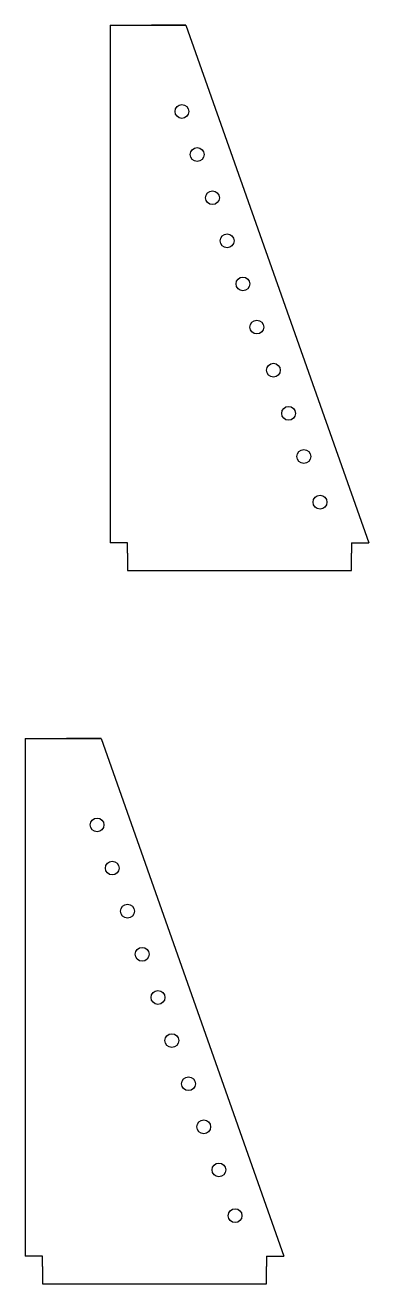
# Model space of a CAD drawing. Header units: millimetres. Extents: x -15 to 934, y 3 to 540.
# Drawn here: x 834.2 to 933.8, y 153.6 to 518.3 of the extents above; entities that cross this region are included whole.
import ezdxf

# ---------------------------------------------------------------- set-up
doc = ezdxf.new("R2010")
doc.units = ezdxf.units.MM
doc.header["$MEASUREMENT"] = 0
doc.layers.get('0').update_dxf_attribs({"linetype": 'CONTINUOUS'})

msp = doc.modelspace()

# ---------------------------------------------------------------- linework, layer by layer
at = {"linetype": 'Continuous'}
for p, q in [((858.83793, 518.34575), (880.83793, 518.34575)), ((858.83793, 518.34575), (858.83793, 368.34575)), ((880.83793, 518.34575), (870.83793, 518.34575)), ((880.83793, 518.34575), (933.83793, 368.34575)), ((863.83793, 368.34575), (858.83793, 368.34575)), ((863.83793, 366.84575), (863.83793, 368.34575)), ((863.83793, 365.34575), (863.83793, 366.84575)), ((863.83793, 365.34575), (863.83793, 360.34575)), ((928.83793, 368.34575), (928.83793, 365.34575)), ((928.83793, 368.34575), (933.83793, 368.34575)), ((928.83793, 360.34575), (928.83793, 365.34575)), ((863.83793, 360.34575), (928.83793, 360.34575)), ((834.22409, 311.56355), (856.22409, 311.56355)), ((834.22409, 311.56355), (834.22409, 161.56355)), ((856.22409, 311.56355), (846.22409, 311.56355)), ((856.22409, 311.56355), (909.22409, 161.56355)), ((839.22409, 161.56355), (834.22409, 161.56355)), ((839.22409, 160.06355), (839.22409, 161.56355)), ((904.22409, 161.56355), (904.22409, 158.56355)), ((904.22409, 161.56355), (909.22409, 161.56355)), ((839.22409, 158.56355), (839.22409, 160.06355)), ((839.22409, 158.56355), (839.22409, 153.56355)), ((904.22409, 153.56355), (904.22409, 158.56355)), ((839.22409, 153.56355), (904.22409, 153.56355))]:
    msp.add_line(p, q, dxfattribs=at)
for centre in [(879.67126, 493.34575), (884.08793, 480.84575), (888.50459, 468.34575), (892.76162, 455.84575), (897.33793, 443.34575), (901.36141, 430.84575), (906.17126, 418.34575), (910.58793, 405.84575), (915.00459, 393.34575), (919.68626, 380.09575), (855.05742, 286.56355), (859.47409, 274.06355), (863.89076, 261.56355), (868.14778, 249.06355), (872.72409, 236.56355), (876.74757, 224.06355), (881.55742, 211.56355), (885.97409, 199.06355), (890.39076, 186.56355), (895.07242, 173.31355)]:
    msp.add_circle(centre, 2, dxfattribs=at)

doc.saveas('drawing.dxf')
